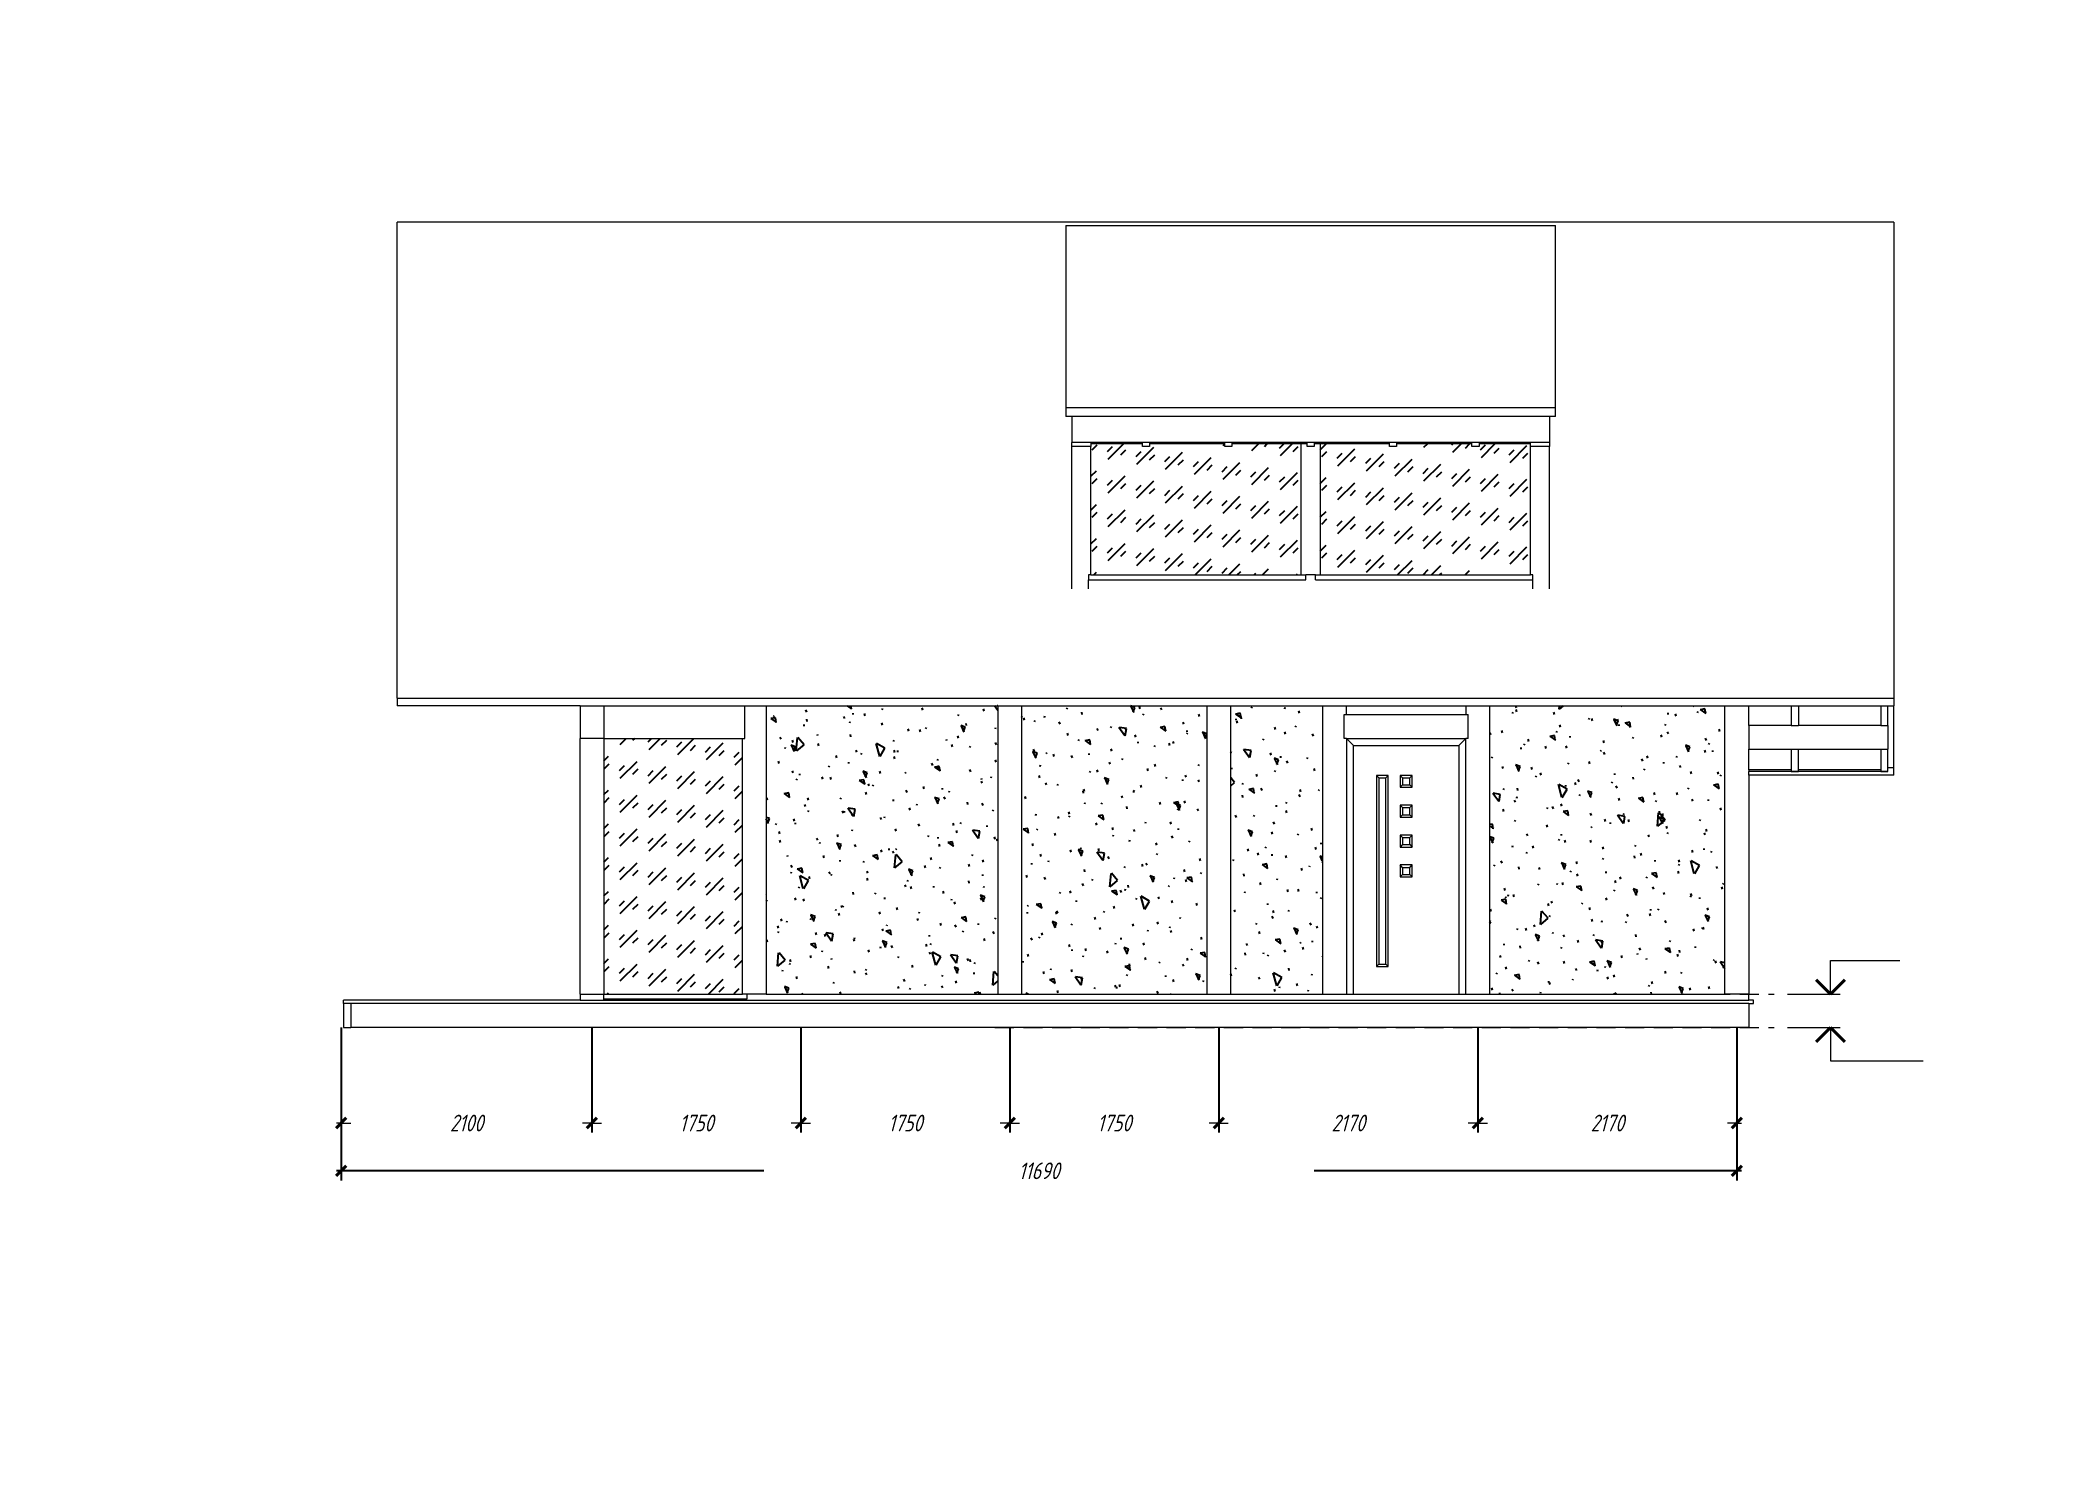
# Model space of a CAD drawing. Header units: millimetres. Extents: x 0 to 5040, y 0 to 770.
# Drawn here: x 4200 to 4620, y 0 to 297 of the extents above; entities that cross this region are included whole.
import ezdxf

# ---------------------------------------------------------------- set-up
doc = ezdxf.new("R2010")
doc.units = ezdxf.units.MM
for name, pattern in [('K5LT32768', [0]), ('K5LT_BASIC', [0]), ('K5LT_DASHED', [6, 4, -2]), ('K5LT_THIN', [0])]:
    doc.linetypes.add(name, pattern=pattern)
doc.layers.add('Системный слой', color=7, linetype='Continuous')
doc.styles.add('KDIMTEXTSTYLE', font='GOST_AU.SHX', dxfattribs={"width": 0.96, "oblique": 15, "height": 5})
doc.styles.add('KTEXTSTYLE', font='GOST_AU.SHX', dxfattribs={"width": 0.96, "height": 5})
doc.dimstyles.new('KDIMSTYLE (0.03)', dxfattribs={"dimtxt": 5, "dimasz": 1, "dimexe": 2, "dimexo": 0, "dimgap": 1, "dimtad": 1, "dimlfac": 40, "dimtxsty": 'KDIMTEXTSTYLE', "dimsah": 1, "dimcen": 0, "dimdle": 1, "dimadec": 0, "dimazin": 0, "dimtfac": 0.667, "dimtmove": 0, "dimatfit": 3, "dimfxl": 0, "dimtvp": 1, "dimtolj": 1, "dimtzin": 0, "dimarcsym": 0})
pattern_1 = [(45, (0, 0), (4e-16, 7.071068), [5, -3.5]), (45, (2.6517, 0.884), (4e-16, 7.071068), [1.5, -7]), (45, (-0.177, 1.591), (4e-16, 7.071068), [1.5, -7])]

msp = doc.modelspace()

# ---------------------------------------------------------------- blocks, each defined once
blk = doc.blocks.new('U106')
at = {"layer": 'Системный слой', "color": 7, "linetype": 'K5LT_THIN', "lineweight": 18}
for p, q in [((4574.89, 97.3), (4574.89, 104.3)), ((4574.89, 104.3), (4589.42, 104.3)), ((4565.9, 97.3), (4576.89, 97.3))]:
    blk.add_line(p, q, dxfattribs=at)
at = {"layer": 'Системный слой', "color": 5, "linetype": 'K5LT_BASIC', "lineweight": 40}
for p, q in [((4571.89, 100.3), (4574.89, 97.3)), ((4574.89, 97.3), (4577.89, 100.3))]:
    blk.add_line(p, q, dxfattribs=at)
blk = doc.blocks.new('U107')
at = {"layer": 'Системный слой', "color": 7, "linetype": 'K5LT_THIN', "lineweight": 18}
for p, q in [((4565.9, 90.3), (4576.89, 90.3)), ((4574.89, 90.3), (4574.89, 83.3)), ((4574.89, 83.3), (4594.27, 83.3))]:
    blk.add_line(p, q, dxfattribs=at)
at = {"layer": 'Системный слой', "color": 5, "linetype": 'K5LT_BASIC', "lineweight": 40}
for p, q in [((4574.89, 90.3), (4571.89, 87.3)), ((4577.89, 87.3), (4574.89, 90.3))]:
    blk.add_line(p, q, dxfattribs=at)
blk = doc.blocks.new('U105')
at = {"layer": 'Системный слой', "color": 7, "linetype": 'K5LT_DASHED', "lineweight": 18}
for p, q in [((4399.89, 97.3), (4563.09, 97.3)), ((4399.89, 90.3), (4563.09, 90.3))]:
    blk.add_line(p, q, dxfattribs=at)
at = {"layer": 'Системный слой'}
for name in ['U106', 'U107']:
    blk.add_blockref(name, (0, 0), dxfattribs=at)
blk = doc.blocks.new('U108')
at = {"layer": 'Системный слой', "color": 7, "linetype": 'K5LT32768', "lineweight": 18}
for p, q in [((4588.17, 258.92), (4274.8, 258.92)), ((4274.8, 159.27), (4274.8, 258.92)), ((4414.8, 258.17), (4517.3, 258.17)), ((4414.8, 258.17), (4414.8, 220.12)), ((4517.3, 220.12), (4517.3, 258.17)), ((4588.17, 258.92), (4588.17, 159.27)), ((4414.8, 220.12), (4517.3, 220.12)), ((4414.8, 220.12), (4414.8, 218.2)), ((4517.3, 218.2), (4517.3, 220.12)), ((4416.05, 218.2), (4414.8, 218.2)), ((4516.05, 218.2), (4416.05, 218.2)), ((4416.05, 218.2), (4416.05, 212.79)), ((4517.3, 218.2), (4516.05, 218.2)), ((4516.05, 218.2), (4516.05, 212.79)), ((4420.05, 212.79), (4416.05, 212.79)), ((4416.05, 211.92), (4416.05, 212.79)), ((4420.05, 211.92), (4416.05, 211.92)), ((4416.05, 182.12), (4416.05, 211.92)), ((4420.05, 212.79), (4420.05, 212.49)), ((4430.8, 212.79), (4420.05, 212.79)), ((4430.8, 212.49), (4420.05, 212.49)), ((4420.05, 212.49), (4420.05, 211.92)), ((4420.05, 185.05), (4420.05, 211.92)), ((4430.8, 212.49), (4430.8, 212.79)), ((4432.3, 212.79), (4430.8, 212.79)), ((4430.8, 211.92), (4430.8, 212.49)), ((4432.3, 211.92), (4430.8, 211.92)), ((4432.3, 212.79), (4432.3, 212.49)), ((4448.05, 212.79), (4432.3, 212.79)), ((4432.3, 212.49), (4432.3, 211.92)), ((4448.05, 212.49), (4432.3, 212.49)), ((4448.05, 212.49), (4448.05, 212.79)), ((4449.55, 212.79), (4448.05, 212.79)), ((4448.05, 211.92), (4448.05, 212.49)), ((4449.55, 211.92), (4448.05, 211.92)), ((4449.55, 212.79), (4449.55, 212.49)), ((4465.3, 212.79), (4449.55, 212.79)), ((4449.55, 212.49), (4449.55, 211.92)), ((4464.05, 212.49), (4449.55, 212.49)), ((4464.05, 185.05), (4464.05, 212.49)), ((4465.3, 212.49), (4464.05, 212.49)), ((4465.3, 212.49), (4465.3, 212.79)), ((4466.8, 212.79), (4465.3, 212.79)), ((4465.3, 211.92), (4465.3, 212.49)), ((4466.8, 211.92), (4465.3, 211.92)), ((4466.8, 212.79), (4466.8, 212.49)), ((4482.55, 212.79), (4466.8, 212.79)), ((4466.8, 212.49), (4466.8, 211.92)), ((4468.05, 212.49), (4466.8, 212.49)), ((4468.05, 212.49), (4468.05, 185.05)), ((4482.55, 212.49), (4468.05, 212.49)), ((4482.55, 212.49), (4482.55, 212.79)), ((4484.05, 212.79), (4482.55, 212.79)), ((4482.55, 211.92), (4482.55, 212.49)), ((4484.05, 211.92), (4482.55, 211.92)), ((4484.05, 212.79), (4484.05, 212.49)), ((4499.8, 212.79), (4484.05, 212.79)), ((4484.05, 212.49), (4484.05, 211.92)), ((4499.8, 212.49), (4484.05, 212.49)), ((4499.8, 212.49), (4499.8, 212.79)), ((4501.3, 212.79), (4499.8, 212.79)), ((4499.8, 211.92), (4499.8, 212.49)), ((4501.3, 211.92), (4499.8, 211.92)), ((4501.3, 212.79), (4501.3, 212.49)), ((4512.05, 212.79), (4501.3, 212.79)), ((4501.3, 212.49), (4501.3, 211.92)), ((4512.05, 212.49), (4501.3, 212.49)), ((4512.05, 212.49), (4512.05, 212.79)), ((4516.05, 212.79), (4512.05, 212.79)), ((4512.05, 211.92), (4512.05, 212.49)), ((4516.05, 211.92), (4512.05, 211.92)), ((4512.05, 185.05), (4512.05, 211.92)), ((4516.05, 212.79), (4516.05, 211.92)), ((4516.05, 182.12), (4516.05, 211.92)), ((4420.05, 185.05), (4419.55, 185.05)), ((4419.55, 185.05), (4419.55, 184.05)), ((4420.05, 185.05), (4464.05, 185.05)), ((4464.05, 185.05), (4465.05, 185.05)), ((4465.05, 184.05), (4465.05, 185.05)), ((4467.05, 185.05), (4465.05, 185.05)), ((4467.05, 184.05), (4467.05, 185.05)), ((4467.05, 185.05), (4468.05, 185.05)), ((4468.05, 185.05), (4512.05, 185.05)), ((4512.55, 185.05), (4512.05, 185.05)), ((4512.55, 184.05), (4512.55, 185.05)), ((4419.55, 184.05), (4465.05, 184.05)), ((4419.55, 182.12), (4419.55, 184.05)), ((4467.05, 184.05), (4512.55, 184.05)), ((4512.55, 182.12), (4512.55, 184.05)), ((4274.8, 159.27), (4274.8, 157.64)), ((4274.8, 159.27), (4588.17, 159.27)), ((4313.05, 157.64), (4274.8, 157.64)), ((4313.05, 157.64), (4318.05, 157.64)), ((4313.05, 157.64), (4313.05, 150.8)), ((4318.05, 157.64), (4318.05, 150.8)), ((4318.05, 157.64), (4347.55, 157.64)), ((4347.55, 150.8), (4347.55, 157.64)), ((4347.55, 157.64), (4352.05, 157.64)), ((4352.05, 157.64), (4352.05, 97.3)), ((4352.05, 157.64), (4400.55, 157.64)), ((4400.55, 157.64), (4400.55, 97.3)), ((4400.55, 157.64), (4405.55, 157.64)), ((4405.55, 97.3), (4405.55, 157.64)), ((4405.55, 157.64), (4444.3, 157.64)), ((4444.3, 157.64), (4444.3, 97.3)), ((4444.3, 157.64), (4449.3, 157.64)), ((4449.3, 97.3), (4449.3, 157.64)), ((4449.3, 157.64), (4468.55, 157.64)), ((4468.55, 157.64), (4468.55, 97.3)), ((4468.55, 157.64), (4473.55, 157.64)), ((4473.05, 150.8), (4473.05, 155.8)), ((4473.05, 155.8), (4473.55, 155.8)), ((4473.55, 155.8), (4473.55, 157.64)), ((4473.55, 157.64), (4498.55, 157.64)), ((4473.55, 155.8), (4498.55, 155.8)), ((4498.55, 157.64), (4498.55, 155.8)), ((4498.55, 157.64), (4503.55, 157.64)), ((4498.55, 155.8), (4499.05, 155.8)), ((4499.05, 150.8), (4499.05, 155.8)), ((4503.55, 97.3), (4503.55, 157.64)), ((4503.55, 157.64), (4552.8, 157.64)), ((4552.8, 97.3), (4552.8, 157.64)), ((4552.8, 157.64), (4557.8, 157.64)), ((4557.8, 157.64), (4566.67, 157.64)), ((4557.8, 153.55), (4557.8, 157.64)), ((4566.67, 157.64), (4568.17, 157.64)), ((4566.67, 157.64), (4566.67, 153.55)), ((4568.17, 157.64), (4585.42, 157.64)), ((4568.17, 157.64), (4568.17, 153.55)), ((4585.42, 157.64), (4586.92, 157.64)), ((4585.42, 157.64), (4585.42, 153.55)), ((4586.92, 153.55), (4586.92, 157.64)), ((4586.92, 157.64), (4588.17, 157.64)), ((4588.17, 159.27), (4588.17, 157.64)), ((4588.17, 144.75), (4588.17, 157.64)), ((4566.67, 153.55), (4557.8, 153.55)), ((4557.8, 153.55), (4557.8, 148.55)), ((4566.67, 153.55), (4568.17, 153.55)), ((4585.42, 153.55), (4568.17, 153.55)), ((4585.42, 153.55), (4585.67, 153.55)), ((4585.67, 153.55), (4586.92, 153.55)), ((4586.92, 153.55), (4586.92, 148.55)), ((4313.05, 97.3), (4313.05, 150.8)), ((4318.05, 150.8), (4313.05, 150.8)), ((4318.05, 150.8), (4318.05, 97.3)), ((4318.05, 150.8), (4318.05, 97.3)), ((4318.05, 150.8), (4318.05, 150.8)), ((4318.05, 150.8), (4347.05, 150.8)), ((4347.05, 97.3), (4347.05, 150.8)), ((4347.05, 150.8), (4347.55, 150.8)), ((4473.55, 150.8), (4473.05, 150.8)), ((4473.55, 150.8), (4473.55, 97.3)), ((4473.55, 150.8), (4475, 149.35)), ((4473.55, 150.8), (4498.55, 150.8)), ((4475, 149.35), (4497.1, 149.35)), ((4475, 97.3), (4475, 149.35)), ((4498.55, 150.8), (4497.1, 149.35)), ((4497.1, 149.35), (4497.1, 97.3)), ((4498.55, 97.3), (4498.55, 150.8)), ((4499.05, 150.8), (4498.55, 150.8)), ((4557.8, 148.55), (4566.67, 148.55)), ((4557.8, 144.23), (4557.8, 148.55)), ((4566.67, 148.55), (4566.67, 144.23)), ((4566.67, 148.55), (4568.17, 148.55)), ((4568.17, 144.23), (4568.17, 148.55)), ((4568.17, 148.55), (4585.42, 148.55)), ((4585.42, 148.55), (4585.42, 144.23)), ((4585.42, 148.55), (4585.67, 148.55)), ((4585.67, 148.55), (4586.92, 148.55)), ((4586.92, 144.75), (4586.92, 148.55)), ((4482.3, 143.08), (4479.8, 143.08)), ((4479.8, 143.08), (4479.8, 103.08)), ((4480.3, 142.58), (4479.8, 143.08)), ((4481.8, 142.58), (4482.3, 143.08)), ((4482.3, 103.08), (4482.3, 143.08)), ((4487.3, 143.08), (4484.8, 143.08)), ((4484.8, 143.08), (4484.8, 140.58)), ((4485.3, 142.58), (4484.8, 143.08)), ((4486.8, 142.58), (4487.3, 143.08)), ((4487.3, 140.58), (4487.3, 143.08)), ((4566.67, 144.23), (4557.8, 144.23)), ((4557.8, 144.23), (4557.8, 143.86)), ((4586.92, 143.86), (4557.8, 143.86)), ((4557.8, 143.13), (4557.8, 143.86)), ((4588.17, 143.13), (4557.8, 143.13)), ((4557.8, 143.13), (4557.8, 97.3)), ((4566.67, 144.23), (4566.67, 143.87)), ((4566.67, 143.87), (4568.17, 143.87)), ((4585.42, 144.23), (4568.17, 144.23)), ((4568.17, 143.87), (4568.17, 144.23)), ((4585.42, 144.23), (4585.42, 143.87)), ((4585.42, 143.87), (4586.92, 143.87)), ((4586.92, 144.75), (4588.17, 144.75)), ((4586.92, 143.87), (4586.92, 144.75)), ((4586.92, 143.86), (4586.92, 143.87)), ((4588.17, 143.13), (4588.17, 144.75)), ((4480.3, 142.58), (4480.3, 103.58)), ((4480.3, 142.58), (4481.8, 142.58)), ((4481.8, 103.58), (4481.8, 142.58)), ((4485.3, 141.08), (4484.8, 140.58)), ((4484.8, 140.58), (4487.3, 140.58)), ((4485.3, 142.58), (4485.3, 141.08)), ((4485.3, 142.58), (4486.8, 142.58)), ((4485.3, 141.08), (4486.8, 141.08)), ((4486.8, 141.08), (4486.8, 142.58)), ((4486.8, 141.08), (4487.3, 140.58)), ((4484.8, 136.83), (4484.8, 134.33)), ((4487.3, 136.83), (4484.8, 136.83)), ((4485.3, 136.33), (4484.8, 136.83)), ((4485.3, 134.83), (4484.8, 134.33)), ((4485.3, 136.33), (4485.3, 134.83)), ((4485.3, 136.33), (4486.8, 136.33)), ((4485.3, 134.83), (4486.8, 134.83)), ((4486.8, 136.33), (4487.3, 136.83)), ((4486.8, 134.83), (4486.8, 136.33)), ((4486.8, 134.83), (4487.3, 134.33)), ((4487.3, 134.33), (4487.3, 136.83)), ((4484.8, 134.33), (4487.3, 134.33)), ((4484.8, 130.58), (4484.8, 128.08)), ((4487.3, 130.58), (4484.8, 130.58)), ((4485.3, 130.08), (4484.8, 130.58)), ((4486.8, 130.08), (4487.3, 130.58)), ((4487.3, 128.08), (4487.3, 130.58)), ((4485.3, 128.58), (4484.8, 128.08)), ((4484.8, 128.08), (4487.3, 128.08)), ((4485.3, 130.08), (4485.3, 128.58)), ((4485.3, 130.08), (4486.8, 130.08)), ((4485.3, 128.58), (4486.8, 128.58)), ((4486.8, 128.58), (4486.8, 130.08)), ((4486.8, 128.58), (4487.3, 128.08)), ((4484.8, 124.33), (4484.8, 121.83)), ((4487.3, 124.33), (4484.8, 124.33)), ((4485.3, 123.83), (4484.8, 124.33)), ((4485.3, 122.33), (4484.8, 121.83)), ((4484.8, 121.83), (4487.3, 121.83)), ((4485.3, 123.83), (4485.3, 122.33)), ((4485.3, 123.83), (4486.8, 123.83)), ((4485.3, 122.33), (4486.8, 122.33)), ((4486.8, 123.83), (4487.3, 124.33)), ((4486.8, 122.33), (4486.8, 123.83)), ((4486.8, 122.33), (4487.3, 121.83)), ((4487.3, 121.83), (4487.3, 124.33)), ((4480.3, 103.58), (4479.8, 103.08)), ((4479.8, 103.08), (4482.3, 103.08)), ((4480.3, 103.58), (4481.8, 103.58)), ((4481.8, 103.58), (4482.3, 103.08)), ((4313.05, 97.3), (4318.05, 97.3)), ((4313.05, 97.3), (4313.05, 96)), ((4318.05, 96.3), (4318.05, 97.3)), ((4318.05, 97.3), (4347.05, 97.3)), ((4348.05, 97.3), (4347.05, 97.3)), ((4348.05, 96.3), (4348.05, 97.3)), ((4352.05, 97.3), (4348.05, 97.3)), ((4352.05, 97.3), (4400.55, 97.3)), ((4400.55, 97.3), (4405.55, 97.3)), ((4405.55, 97.3), (4444.3, 97.3)), ((4444.3, 97.3), (4449.3, 97.3)), ((4449.3, 97.3), (4468.55, 97.3)), ((4468.55, 97.3), (4473.55, 97.3)), ((4473.55, 97.3), (4475, 97.3)), ((4475, 97.3), (4497.1, 97.3)), ((4497.1, 97.3), (4498.55, 97.3)), ((4498.55, 97.3), (4503.55, 97.3)), ((4503.55, 97.3), (4552.8, 97.3)), ((4557.8, 97.3), (4552.8, 97.3)), ((4557.8, 96), (4557.8, 97.3)), ((4313.05, 96), (4263.55, 96)), ((4263.55, 95.3), (4263.55, 96)), ((4265.05, 95.3), (4263.55, 95.3)), ((4263.55, 95.3), (4263.55, 90.3)), ((4265.05, 95.3), (4265.05, 90.3)), ((4557.8, 95.3), (4265.05, 95.3)), ((4313.05, 96), (4318.05, 96)), ((4318.05, 96), (4318.05, 96.3)), ((4318.05, 96.3), (4348.05, 96.3)), ((4318.05, 96), (4557.8, 96)), ((4558.8, 96), (4557.8, 96)), ((4557.8, 95.3), (4558.8, 95.3)), ((4557.8, 95.3), (4557.8, 90.3)), ((4558.8, 95.3), (4558.8, 96)), ((4263.55, 90.3), (4265.05, 90.3)), ((4557.8, 90.3), (4265.05, 90.3))]:
    blk.add_line(p, q, dxfattribs=at)
blk = doc.blocks.new('KDIMARROW_03')
at = {"layer": 'Системный слой', "color": 0, "linetype": 'K5LT_BASIC', "lineweight": 40}
blk.add_line((-1.06, -1.06), (1.06, 1.06), dxfattribs=at)
at = {"layer": 'Системный слой', "color": 0, "linetype": 'K5LT_THIN', "lineweight": 18}
for q in [(-1, 0), (2, 0)]:
    blk.add_line((0, 0), q, dxfattribs=at)

# ---------------------------------------------------------------- dimensions: what is measured, and where the dimension line sits
at = {"layer": 'Системный слой', "color": 7}
for base, p1, p2, location in [((4263.04696, 70.30094), (4315.54696, 90.30094), (4263.04696, 90.30094), (4289.29696, 70.30094)), ((4263.04696, 60.30094), (4555.29696, 90.30094), (4263.04696, 90.30094), (4409.17196, 60.30094)), ((4315.54696, 70.30094), (4359.29696, 90.30094), (4315.54696, 90.30094), (4337.42196, 70.30094)), ((4359.29696, 70.30094), (4403.04696, 90.30094), (4359.29696, 90.30094), (4381.17196, 70.30094)), ((4403.04696, 70.30094), (4446.79696, 90.30094), (4403.04696, 90.30094), (4424.92196, 70.30094)), ((4446.79696, 70.30094), (4501.04696, 90.30094), (4446.79696, 90.30094), (4473.92196, 70.30094)), ((4501.04696, 70.30094), (4555.29696, 90.30094), (4501.04696, 90.30094), (4528.17196, 70.30094))]:
    msp.add_linear_dim(base=base, p1=p1, p2=p2, location=location, dimstyle='KDIMSTYLE (0.03)', override={"dimexo": 0, "dimpost": '\\H3.5;\\W0.965;\\Q15;<>', "dimblk1": 'KDIMARROW_03', "dimblk2": 'KDIMARROW_03', "dimse1": 0, "dimse2": 0, "dimclrt": 7, "dimtolj": 1}, dxfattribs=at).render()

# ---------------------------------------------------------------- hatches: boundary and pattern name
at = {"layer": 'Системный слой'}
h = msp.add_hatch(dxfattribs=at)
h.set_pattern_fill('', angle=45, style=0, pattern_type=0)
h.set_pattern_definition(pattern_1)
h.paths.add_polyline_path([(4420.04696, 185.05096), (4464.04696, 185.05096), (4464.04696, 212.48837), (4449.54696, 212.48837), (4449.54696, 211.922), (4448.04696, 211.922), (4448.04696, 212.48837), (4432.29696, 212.48837), (4432.29696, 211.922), (4430.79696, 211.922), (4430.79696, 212.48837), (4420.04696, 212.48837), (4420.04696, 211.922)])
h.paths.add_polyline_path([(4468.04696, 185.05096), (4512.04696, 185.05096), (4512.04696, 211.922), (4512.04696, 212.48837), (4501.29696, 212.48837), (4501.29696, 211.922), (4499.79696, 211.922), (4499.79696, 212.48837), (4484.04696, 212.48837), (4484.04696, 211.922), (4482.54696, 211.922), (4482.54696, 212.48837), (4468.04696, 212.48837)])
h = msp.add_hatch(dxfattribs=at)
h.set_pattern_fill('', angle=40, style=0, pattern_type=0)
h.set_pattern_definition([(40, (7.66, 6.428), (-20.5692, 24.51342), [2, -30]), (130, (9.193, 7.713), (-24.51342, -20.5692), [2, -30]), (85, (7.66, 6.428), (-20.56883, 24.51297), [2.828, -42.426]), (60, (9.193, 7.713), (-27.71281, 16), [2, -30]), (150, (10.192, 9.445), (-16, -27.71281), [2, -30]), (105, (9.193, 7.713), (-27.7123, 15.99971), [2.828, -42.426]), (80, (16.853, 14.141), (-26.0974, 4.60168), [1.5, -25]), (170, (17.114, 15.618), (-4.60168, -26.0974), [1.5, -25]), (125, (16.853, 14.141), (-26.09695, 4.601596), [2.121, -35.355]), (100, (-18.796, -15.771), (-15.756924, -2.77837), [1, -15]), (190, (-18.97, -14.787), (2.77837, -15.756924), [1, -15]), (145, (-18.796, -15.771), (-15.75733, -2.778442), [1.414, -21.213]), (70, (1.233, 14.088), (-15.03508, 5.47232), [1, -15]), (160, (1.575, 15.028), (-5.47232, -15.03508), [1, -15]), (115, (1.233, 14.088), (-15.03547, 5.472463), [1.414, -21.213]), (85, (0, 0), (-9.351857, 7.84492), [0.3, -10]), (65, (0, 0), (-2.4184476, 6.64463), [0.3, -10]), (105, (0, 0), (-6.1930747, 7.6580563), [0.5, -12]), (110, (0, 0), (-7.945929, 1.36463), [0.5, -7])])
h.paths.add_polyline_path([(4503.54696, 157.64481), (4503.54696, 97.30093), (4552.79696, 97.30094), (4552.79696, 157.64481)])
h.paths.add_polyline_path([(4449.29696, 157.64481), (4449.29696, 97.30093), (4468.54696, 97.30093), (4468.54696, 157.64481)])
h.paths.add_polyline_path([(4405.54696, 157.64481), (4405.54696, 97.30093), (4444.29696, 97.30093), (4444.29696, 157.64481)])
h.paths.add_polyline_path([(4400.54696, 97.30093), (4400.54696, 157.64481), (4352.04838, 157.64481), (4352.04838, 97.30093)])
h = msp.add_hatch(dxfattribs=at)
h.set_pattern_fill('', angle=45, style=0, pattern_type=0)
h.set_pattern_definition(pattern_1)
h.paths.add_polyline_path([(4347.04838, 97.30096), (4347.04838, 150.80096), (4318.04838, 150.80096), (4318.04838, 97.30096)])

# ---------------------------------------------------------------- block references
for name in ['U108', 'U105']:
    msp.add_blockref(name, (0, 0), dxfattribs=at)

msp.set_redraw_order([(e.dxf.handle, doc.entitydb.next_handle()) for e in msp.query("TEXT MTEXT ATTDEF DIMENSION ARC_DIMENSION")])  # texts and dimensions are drawn at this point

doc.saveas('drawing.dxf')
